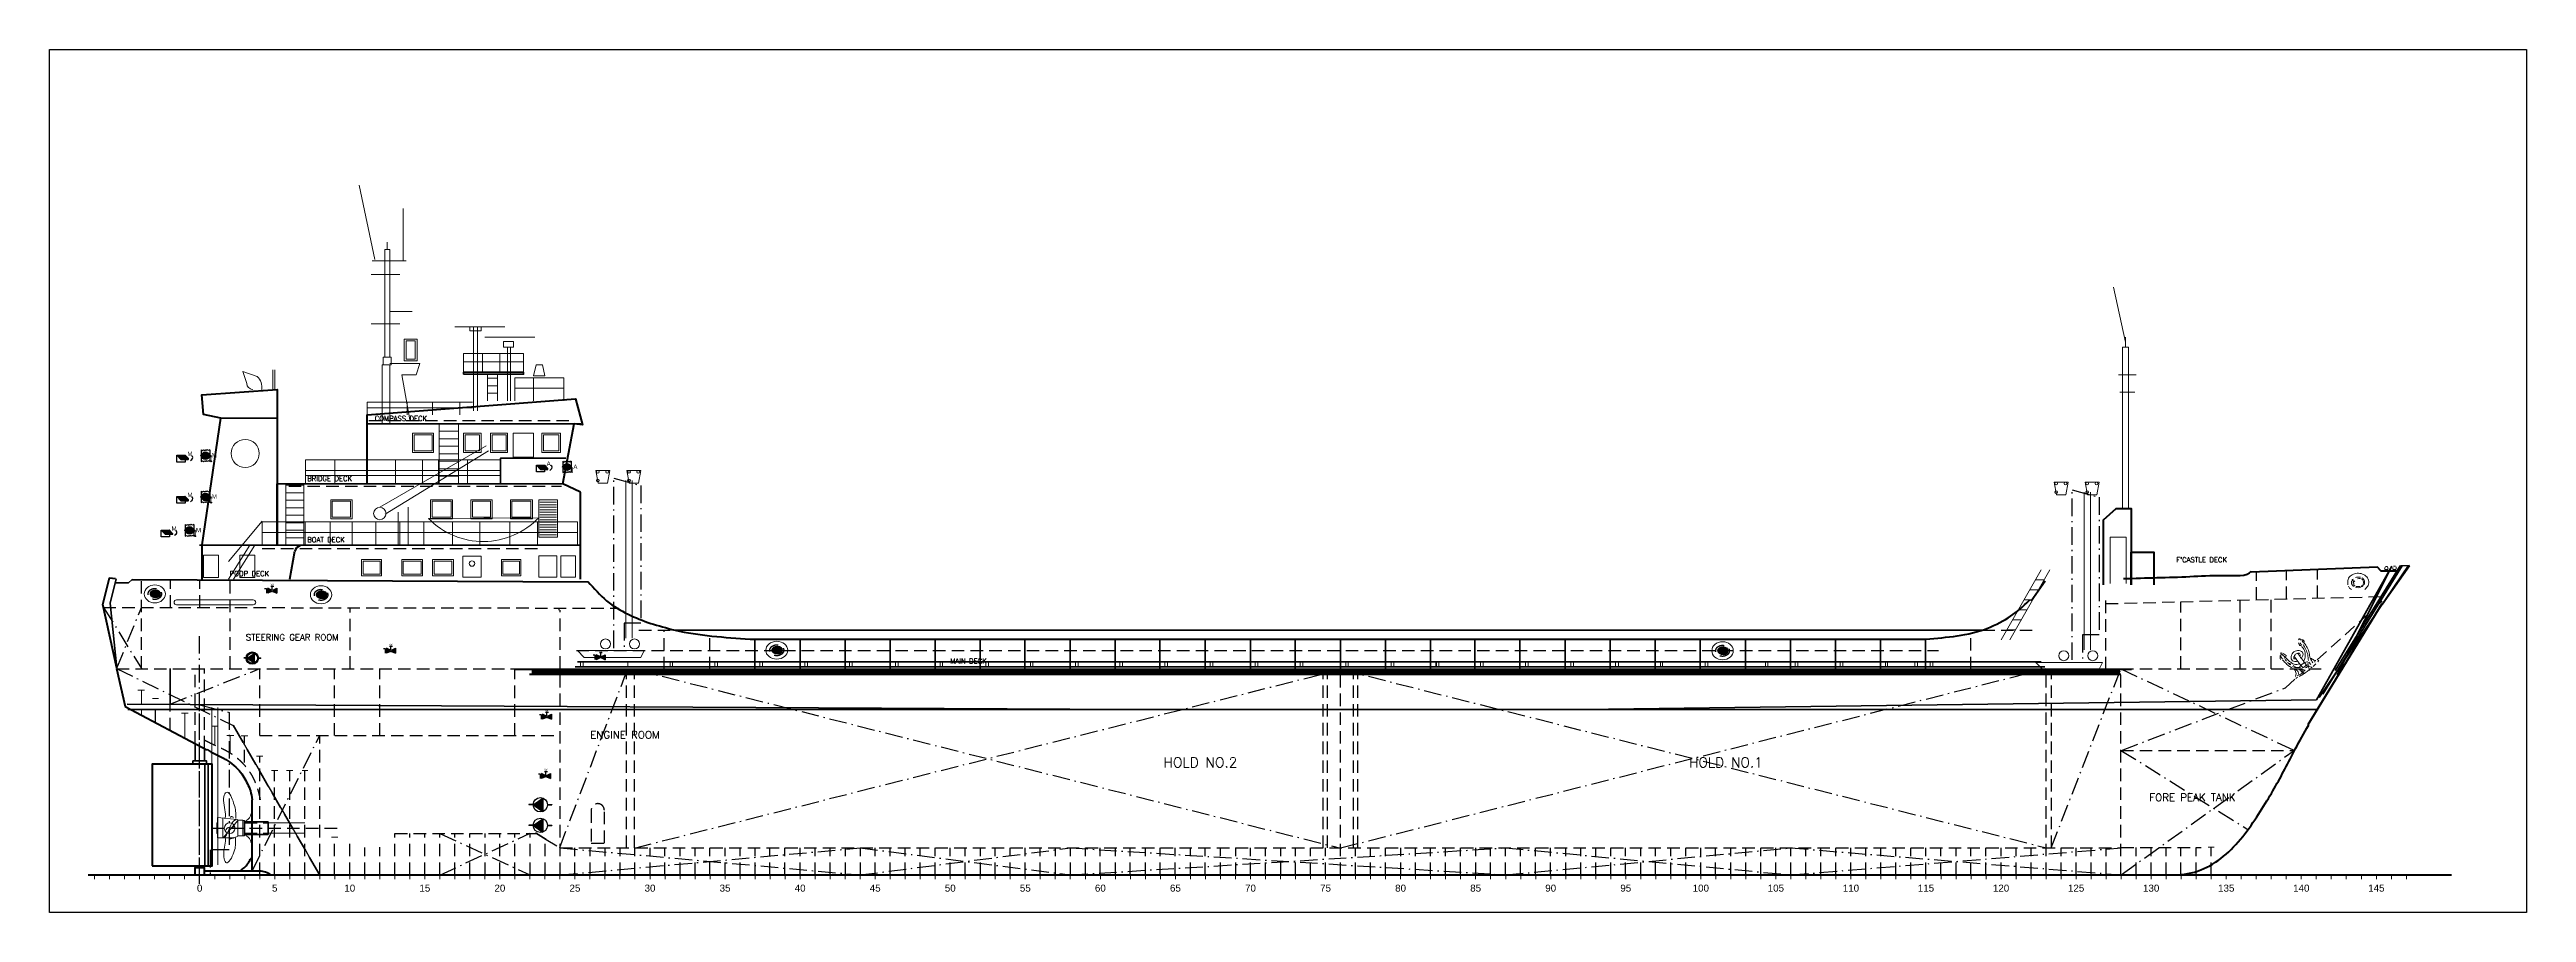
# Model space of a CAD drawing. Header units: millimetres. Extents: x -6000 to 93000, y -1500 to 33000.
import ezdxf
from ezdxf.enums import TextEntityAlignment as Align

# ---------------------------------------------------------------- set-up
doc = ezdxf.new("R2010")
doc.units = ezdxf.units.MM
doc.linetypes.add('DASHDOT_S', pattern=[1150, 700, -200, 50, -200])
doc.linetypes.add('DASHED_S', pattern=[750, 500, -250])
doc.layers.add('0-REFERENCE-IMAGE', color=8, linetype='Continuous', plot=False)
for name, color, linetype, lineweight in [('DASHDOT', 8, 'DASHDOT_S', 25), ('DASHED', 8, 'DASHED_S', 25), ('DETAIL', 9, 'Continuous', 13), ('DOOR', 4, 'Continuous', 18), ('FRAMES', 7, 'Continuous', 18), ('HULL', 7, 'Continuous', 50), ('RAILING', 9, 'Continuous', 13), ('STAIR', 6, 'Continuous', 18), ('STIFF', 8, 'Continuous', 13), ('STRUCT', 7, 'Continuous', 35), ('SYM-FF', 1, 'Continuous', 18), ('TEXT', 7, 'Continuous', 18), ('WINDOW', 5, 'Continuous', 18)]:
    doc.layers.add(name, color=color, linetype=linetype, lineweight=lineweight)
for name, color, linetype in [('dotted', 140, 'Continuous'), ('FIRE LINE', 1, 'Continuous'), ('HATCH', 1, 'Continuous'), ('INER2', 151, 'Continuous'), ('SYMBOL', 31, 'Continuous'), ('VENT', 210, 'Continuous')]:
    doc.layers.add(name, color=color, linetype=linetype)
doc.styles.add('ARIAL', font='arial.ttf')
doc.styles.add('ROMANS', font='romans.shx')
doc.styles.add('SHIP', font='arial.ttf')
picture_1 = doc.add_image_def('image1.png', size_in_pixel=(4950, 1725))

msp = doc.modelspace()

# ---------------------------------------------------------------- texts
at = {"layer": 'FRAMES', "style": 'SHIP'}
for s, p in [('0', (0, -750)), ('5', (3000, -750)), ('10', (6000, -750)), ('15', (9000, -750)), ('20', (12000, -750)), ('25', (15000, -750)), ('30', (18000, -750)), ('35', (21000, -750)), ('40', (24000, -750)), ('45', (27000, -750)), ('50', (30000, -750)), ('55', (33000, -750)), ('60', (36000, -750)), ('65', (39000, -750)), ('70', (42000, -750)), ('75', (45000, -750)), ('80', (48000, -750)), ('85', (51000, -750)), ('90', (54000, -750)), ('95', (57000, -750)), ('100', (60000, -750)), ('105', (63000, -750)), ('110', (66000, -750)), ('115', (69000, -750)), ('120', (72000, -750)), ('125', (75000, -750)), ('130', (78000, -750)), ('135', (81000, -750)), ('140', (84000, -750)), ('145', (87000, -750))]:
    msp.add_text(s, height=280, dxfattribs=at).set_placement(p, align=Align.BOTTOM_CENTER)
at = {"layer": 'TEXT', "style": 'ROMANS'}
for s, p in [('COMPASS DECK', (7000, 18150)), ('BRIDGE DECK', (4300, 15750)), ('BOAT DECK', (4300, 13300)), ('POOP DECK', (1200, 11950)), ("F'CASTLE DECK", (79000, 12500)), ('MAIN DECK', (30000, 8450))]:
    msp.add_text(s, height=200, dxfattribs=at).set_placement(p)
for s, height, p in [('STEERING GEAR ROOM', 250, (3700, 9500)), ('ENGINE ROOM', 300, (17000, 5600)), ('HOLD NO.2', 400, (40000, 4500)), ('HOLD NO.1', 400, (61000, 4500)), ('FORE PEAK TANK', 300, (79650, 3100))]:
    msp.add_text(s, height=height, dxfattribs=at).set_placement(p, align=Align.MIDDLE_CENTER)

# ---------------------------------------------------------------- blocks, each defined once
blk = doc.blocks.new('MOORING_CHOCK')
h = blk.add_hatch(color=256)
h.dxf.hatch_style = 1
h.paths.add_polyline_path([(235, 4), (234, 21), (231, 38), (225, 54), (218, 70), (208, 85), (197, 100), (183, 113), (168, 126), (152, 137), (134, 147), (114, 156), (94, 163), (73, 169), (51, 173), (29, 175), (7, 176), (-15, 175), (-37, 173), (-59, 169), (-80, 163), (-100, 156), (-120, 147), (-138, 137), (-154, 126), (-169, 113), (-183, 100), (-194, 85), (-204, 70), (-211, 54), (-217, 38), (-220, 21), (-221, 4), (-220, -13), (-217, -30), (-211, -46), (-204, -62), (-194, -77), (-183, -92), (-169, -105), (-154, -118), (-138, -129), (-120, -139), (-100, -148), (-80, -155), (-59, -161), (-37, -165), (-15, -167), (7, -168), (29, -167), (51, -165), (73, -161), (94, -155), (114, -148), (134, -139), (152, -129), (168, -118), (183, -105), (197, -92), (208, -77), (218, -62), (225, -46), (231, -30), (234, -13)])
h.paths.add_polyline_path([(234, 0), (233, 16), (230, 32), (226, 47), (219, 62), (211, 76), (201, 90), (189, 103), (176, 115), (162, 125), (146, 135), (130, 143), (112, 150), (94, 155), (75, 159), (56, 161), (37, 162), (18, 161), (-1, 159), (-20, 155), (-38, 150), (-56, 143), (-72, 135), (-88, 125), (-102, 115), (-115, 103), (-127, 90), (-137, 76), (-145, 62), (-152, 47), (-156, 32), (-159, 16), (-160, 0), (-159, -16), (-156, -32), (-152, -47), (-145, -62), (-137, -76), (-127, -90), (-115, -103), (-102, -115), (-88, -125), (-72, -135), (-56, -143), (-38, -150), (-20, -155), (-1, -159), (18, -161), (37, -162), (56, -161), (75, -159), (94, -155), (112, -150), (130, -143), (146, -135), (162, -125), (176, -115), (189, -103), (201, -90), (211, -76), (219, -62), (226, -47), (230, -32), (233, -16)], flags=0)
for centre, major_axis, ratio in [((0, 0), (440, 0), 0.834091), ((37, 0), (197, 0), 0.822335)]:
    blk.add_ellipse(centre, major_axis=major_axis, ratio=ratio)
at = {"layer": 'DASHED'}
blk.add_ellipse((0, -3), major_axis=(278, 0), ratio=0.809353, dxfattribs=at)
blk = doc.blocks.new('HATCH_COVER_STACK')
at = {"layer": 'DASHDOT'}
blk.add_lwpolyline([(1240.062, 0), (1240.062, 6800.34), (2320.116, 6500.325), (2320.116, 1000.05), (1660.083, 1000.05), (1660.083, 0)], dxfattribs=at)
at = {"layer": 'DETAIL'}
for p, q in [((1726.753, 6700.335), (1726.753, 400.02)), ((1973.432, 6700.335), (1973.432, 400.02))]:
    blk.add_line(p, q, dxfattribs=at)
for points in [[(520.026, 7100.355), (1086.721, 7100.355), (986.716, 6600.33), (620.031, 6600.33)], [(1760.088, 7100.355), (2326.783, 7100.355), (2226.778, 6600.33), (1860.093, 6600.33)], [(-213.344, -100.005), (2453.456, -100.005), (2320.116, -366.685), (53.336, -366.685)]]:
    blk.add_lwpolyline(points, close=True, dxfattribs=at)
for centre, radius in [((606.697, 7053.686), 55), ((973.382, 7053.686), 55), ((1846.759, 7053.686), 55), ((2213.444, 7053.686), 55), ((606.697, 6700.335), 55), ((1846.759, 6700.335), 55), ((906.712, 166.675), 200), ((2066.77, 166.675), 200)]:
    blk.add_circle(centre, radius, dxfattribs=at)
blk = doc.blocks.new('hyd')
at = {"layer": 'FIRE LINE'}
for color, points in [(1, [(1942.49, -4114.81), (1942.12, -4114.63), (1942.12, -4115.11), (1942.49, -4114.94, -0.219445), (1942.46, -4114.87, -0.219445)]), (80, [(1942.61, -4114.81, -0.219445), (1942.64, -4114.87, -0.219445), (1942.61, -4114.94), (1942.98, -4115.11), (1942.98, -4114.63)])]:
    blk.add_hatch(color=color, dxfattribs=at).paths.add_polyline_path(points)
at = {"layer": 'dotted', "color": 6}
for p, q in [((1941.82, -4114.65), (1941.99, -4114.65)), ((1941.99, -4114.65), (1941.99, -4115.1)), ((1942.11, -4114.87), (1941.99, -4114.87)), ((1942.12, -4114.63), (1942.12, -4115.11)), ((1942.49, -4114.81), (1942.12, -4114.63)), ((1942.49, -4114.94), (1942.12, -4115.11)), ((1942.42, -4114.43), (1942.69, -4114.43)), ((1942.55, -4114.78), (1942.55, -4114.43)), ((1942.61, -4114.81), (1942.98, -4114.63)), ((1942.61, -4114.94), (1942.98, -4115.11)), ((1942.98, -4114.63), (1942.98, -4115.11))]:
    blk.add_line(p, q, dxfattribs=at)
blk.add_circle((1942.55, -4114.87), 0.088, dxfattribs=at)
at = {"layer": 'dotted', "color": 6, "style": 'ARIAL'}
blk.add_text('W', height=0.212, dxfattribs=at).set_placement((1942.4, -4114.39))
blk = doc.blocks.new('FPR-WATER FIRE HYDRANT')
at = {"layer": 'VENT', "color": 2, "xscale": 0.45989954711139, "yscale": 0.45989954711139}
blk.add_blockref('hyd', (-893.31, 1892.37), dxfattribs=at)
blk = doc.blocks.new('EFP')
at = {"layer": 'HATCH'}
h = blk.add_hatch(color=10, dxfattribs=at)
h.paths.add_polyline_path([(-2248.24, -970.92), (-2248.24, -970.89), (-2248.03, -970.89, 0.006723), (-2248.03, -970.91, 0.006723), (-2248.03, -970.92)])
h.paths.add_polyline_path([(-2247.26, -970.45), (-2247.26, -971.37), (-2247.93, -970.91)])
h.paths.add_polyline_path([(-2246.85, -970.92, 0.006723), (-2246.84, -970.91, 0.006723), (-2246.85, -970.89), (-2246.63, -970.89), (-2246.63, -970.92)])
at = {"layer": 'VENT'}
h = blk.add_hatch(color=1, dxfattribs=at)
h.paths.add_polyline_path([(-2246.84, -970.91, 1), (-2248.03, -970.91, 1)])
h.paths.add_polyline_path([(-2247.93, -970.91, -1), (-2246.94, -970.91, -1)])
h.paths.add_polyline_path([(-2247.93, -970.91), (-2247.26, -970.45), (-2247.26, -971.37)])
at = {"layer": 'dotted', "color": 6}
for p, q in [((-2248.03, -970.89), (-2248.24, -970.89)), ((-2248.03, -970.92), (-2248.24, -970.92)), ((-2247.93, -970.91), (-2247.25, -970.45)), ((-2247.93, -970.91), (-2247.25, -971.37)), ((-2247.25, -970.45), (-2247.25, -971.37)), ((-2246.84, -970.89), (-2246.63, -970.89)), ((-2246.84, -970.92), (-2246.63, -970.92))]:
    blk.add_line(p, q, dxfattribs=at)
for radius in [0.592, 0.496]:
    blk.add_circle((-2247.44, -970.91), radius, dxfattribs=at)
blk = doc.blocks.new('FPR-EMERGENCY FIRE PUMP')
at = {"layer": 'dotted', "color": 6}
blk.add_line((0.37, 0.01), (0.37, -0.01), dxfattribs=at)
at = {"layer": 'dotted', "color": 51, "xscale": 0.45989954711139, "yscale": 0.45989954711139}
blk.add_blockref('EFP', (1033.6, 446.52), dxfattribs=at)
blk = doc.blocks.new('FP')
at = {"layer": 'HATCH'}
blk.add_hatch(color=256, dxfattribs=at).paths.add_polyline_path([(-2247.18, -968.69), (-2247.18, -969.97), (-2248.12, -969.33)])
h = blk.add_hatch(color=256, dxfattribs=at)
h.paths.add_polyline_path([(-2248.55, -969.31), (-2248.12, -969.31, 0.008016), (-2248.12, -969.33, 0.008016), (-2248.12, -969.35), (-2248.55, -969.35)])
h.paths.add_polyline_path([(-2246.75, -969.31), (-2246.32, -969.31), (-2246.32, -969.35), (-2246.75, -969.35, 0.008016), (-2246.75, -969.33, 0.008016)])
at = {"layer": 'dotted', "color": 6}
for p, q in [((-2248.12, -969.33), (-2247.18, -968.69)), ((-2247.18, -968.69), (-2247.18, -969.97)), ((-2248.12, -969.31), (-2248.55, -969.31)), ((-2248.55, -969.31), (-2248.55, -969.35)), ((-2248.12, -969.35), (-2248.55, -969.35)), ((-2248.12, -969.33), (-2247.18, -969.97)), ((-2246.75, -969.31), (-2246.32, -969.31)), ((-2246.75, -969.35), (-2246.32, -969.35))]:
    blk.add_line(p, q, dxfattribs=at)
blk.add_circle((-2247.43, -969.33), 0.687, dxfattribs=at)
at = {"layer": 'SYMBOL'}
blk.add_line((-2246.32, -969.31), (-2246.32, -969.35), dxfattribs=at)
blk = doc.blocks.new('FPR-MAIN FIRE PUMP')
at = {"layer": 'dotted', "color": 51, "xscale": 0.45989954711139, "yscale": 0.45989954711139}
blk.add_blockref('FP', (1033.59, 445.79), dxfattribs=at)
blk = doc.blocks.new('mm')
at = {"layer": 'HATCH'}
blk.add_hatch(color=3, dxfattribs=at).paths.add_polyline_path([(-2247.18, -952.9, 0.205997), (-2247.22, -952.88), (-2247.99, -952.88), (-2247.61, -953.28, 0.205997), (-2247.57, -953.29), (-2246.93, -953.29, 0.657476), (-2246.89, -953.2)])
at = {"layer": 'dotted', "color": 6}
for p, q in [((-2247.98, -952.88), (-2247.6, -953.28)), ((-2247.98, -952.88), (-2247.21, -952.88)), ((-2247.98, -953.53), (-2247.98, -952.88)), ((-2247.18, -953.53), (-2247.98, -953.53)), ((-2247.56, -953.29), (-2246.92, -953.29)), ((-2247.18, -953.29), (-2247.18, -953.53)), ((-2247.17, -952.9), (-2246.88, -953.2)), ((-2246.68, -953.38), (-2246.54, -953.27))]:
    blk.add_line(p, q, dxfattribs=at)
blk.add_lwpolyline([(-2246.68, -953.38), (-2246.54, -953.27)], dxfattribs=at)
for centre, radius, start, end in [((-2247.56, -953.24), 0.0558, 223.4403, 270), ((-2247.21, -952.94), 0.0558, 43.4403, 90), ((-2246.92, -953.24), 0.0558, 270, 43.4403), ((-2246.7, -953.1), 0.237, 311.7236, 57.1221)]:
    blk.add_arc(centre, radius, start, end, dxfattribs=at)
at = {"layer": 'dotted', "color": 6, "style": 'ARIAL'}
blk.add_text('M', height=0.424, dxfattribs=at).set_placement((-2246.98, -952.94))
blk = doc.blocks.new('VENT')
at = {"layer": 'INER2'}
h = blk.add_hatch(color=3, dxfattribs=at)
h.paths.add_polyline_path([(1723.92, -4113.07, 0.395683), (1723.6, -4113.37), (1723.92, -4113.37)])
h.paths.add_polyline_path([(1724.24, -4113.37, 0.395683), (1723.92, -4113.07), (1723.92, -4113.37)])
h.paths.add_polyline_path([(1723.92, -4113.41), (1723.92, -4113.71, 0.395683), (1724.24, -4113.41)])
h.paths.add_polyline_path([(1723.92, -4113.41), (1723.6, -4113.41, 0.395683), (1723.92, -4113.71)])
at = {"layer": 'SYMBOL'}
h = blk.add_hatch(color=256, dxfattribs=at)
h.paths.add_polyline_path([(1723.92, -4113.37), (1723.6, -4113.37, 0.015921), (1723.6, -4113.39), (1723.92, -4113.39)])
h.paths.add_polyline_path([(1723.56, -4113.37), (1723.51, -4113.37), (1723.51, -4113.39), (1723.56, -4113.39, -0.014121)])
h.paths.add_polyline_path([(1723.51, -4113.37), (1723.45, -4113.37), (1723.45, -4113.39), (1723.51, -4113.39)])
h.paths.add_polyline_path([(1724.24, -4113.37), (1723.92, -4113.37), (1723.92, -4113.39), (1724.24, -4113.39, 0.015921)])
h.paths.add_polyline_path([(1724.33, -4113.37), (1724.28, -4113.37, -0.014121), (1724.28, -4113.39), (1724.33, -4113.39)])
h.paths.add_polyline_path([(1724.38, -4113.37), (1724.33, -4113.37), (1724.33, -4113.39), (1724.38, -4113.39)])
h = blk.add_hatch(color=256, dxfattribs=at)
h.paths.add_polyline_path([(1723.51, -4113.39), (1723.45, -4113.39), (1723.45, -4113.41), (1723.51, -4113.41)])
h.paths.add_polyline_path([(1723.56, -4113.39), (1723.51, -4113.39), (1723.51, -4113.41), (1723.56, -4113.41, -0.014121)])
h = blk.add_hatch(color=256, dxfattribs=at)
h.paths.add_polyline_path([(1723.92, -4113.03), (1723.92, -4113.07, -0.414214), (1724.24, -4113.39), (1724.28, -4113.39, 0.414214)])
h.paths.add_polyline_path([(1723.92, -4113.07), (1723.92, -4113.03, 0.414214), (1723.56, -4113.39), (1723.6, -4113.39, -0.414214)])
h.paths.add_polyline_path([(1723.6, -4113.39), (1723.56, -4113.39, 0.414214), (1723.92, -4113.75), (1723.92, -4113.71, -0.414214)])
h.paths.add_polyline_path([(1724.28, -4113.39), (1724.24, -4113.39, -0.414214), (1723.92, -4113.71), (1723.92, -4113.75, 0.414214)])
blk.add_hatch(color=256, dxfattribs=at).paths.add_polyline_path([(1723.92, -4113.39), (1723.6, -4113.39, 0.015921), (1723.6, -4113.41), (1723.92, -4113.41)])
h = blk.add_hatch(color=256, dxfattribs=at)
h.paths.add_polyline_path([(1724.24, -4113.39), (1723.92, -4113.39), (1723.92, -4113.41), (1724.24, -4113.41, 0.015921)])
h.paths.add_polyline_path([(1724.33, -4113.39), (1724.28, -4113.39, -0.014121), (1724.28, -4113.41), (1724.33, -4113.41)])
h.paths.add_polyline_path([(1724.38, -4113.39), (1724.33, -4113.39), (1724.33, -4113.41), (1724.38, -4113.41)])
h = blk.add_hatch(color=256, dxfattribs=at)
h.paths.add_polyline_path([(1724.44, -4113.39), (1724.38, -4113.39), (1724.38, -4113.41, -0.414214), (1724.45, -4113.48), (1724.49, -4113.48, 0.24158)])
h.paths.add_polyline_path([(1724.38, -4113.37), (1724.38, -4113.39), (1724.44, -4113.39, 0.156931)])
h = blk.add_hatch(color=256, dxfattribs=at)
h.paths.add_polyline_path([(1724.43, -4113.93, 1), (1724.51, -4113.93, 1)])
h.paths.add_polyline_path([(1724.5, -4113.93, -1), (1724.44, -4113.93, -1)])
at = {"layer": 'dotted', "color": 6}
for p, q in [((1723.45, -4113.37), (1723.45, -4113.41)), ((1724.38, -4113.37), (1723.45, -4113.37)), ((1724.38, -4113.41), (1723.45, -4113.41)), ((1723.51, -4112.83), (1723.51, -4113.94)), ((1723.51, -4112.83), (1723.63, -4112.9)), ((1723.51, -4113.94), (1723.63, -4113.87)), ((1723.63, -4112.9), (1723.75, -4112.83)), ((1723.63, -4113.87), (1723.75, -4113.94)), ((1723.75, -4112.83), (1723.85, -4112.9)), ((1723.75, -4113.94), (1723.85, -4113.87)), ((1723.85, -4112.9), (1723.92, -4112.83)), ((1723.85, -4113.87), (1723.92, -4113.94)), ((1723.99, -4112.9), (1723.92, -4112.83)), ((1723.99, -4113.87), (1723.92, -4113.94)), ((1724.09, -4112.83), (1723.99, -4112.9)), ((1724.09, -4113.94), (1723.99, -4113.87)), ((1724.21, -4112.9), (1724.09, -4112.83)), ((1724.21, -4113.87), (1724.09, -4113.94)), ((1724.33, -4112.83), (1724.21, -4112.9)), ((1724.33, -4113.94), (1724.21, -4113.87)), ((1724.33, -4112.83), (1724.33, -4113.94)), ((1724.38, -4113.41), (1724.38, -4113.37)), ((1724.45, -4113.48), (1724.49, -4113.48))]:
    blk.add_line(p, q, dxfattribs=at)
for centre, radius in [((1723.92, -4113.39), 0.362), ((1723.92, -4113.39), 0.321), ((1724.47, -4113.93), 0.0438), ((1724.47, -4113.93), 0.0263)]:
    blk.add_circle(centre, radius, dxfattribs=at)
for radius in [0.109, 0.068]:
    blk.add_arc((1724.38, -4113.48), radius, 0, 90, dxfattribs=at)
at = {"layer": 'SYMBOL', "const_width": 0.0408}
blk.add_lwpolyline([(1724.47, -4113.48), (1724.47, -4113.89)], dxfattribs=at)
at = {"layer": 'dotted', "color": 6, "style": 'ARIAL'}
blk.add_text('M', height=0.424, dxfattribs=at).set_placement((1724.53, -4113.57))
blk = doc.blocks.new('FPR-MACHINERY SPACES VENTILATION FIRE DUMPING_FLAP')
at = {"layer": 'dotted', "color": 6, "xscale": 0.45989954711139, "yscale": 0.45989954711139}
blk.add_blockref('mm', (1033.08, 438.26), dxfattribs=at)
at = {"layer": 'VENT', "xscale": 0.45989954711139, "yscale": 0.45989954711139}
blk.add_blockref('VENT', (-792.34, 1891.76), dxfattribs=at)
blk = doc.blocks.new('AV')
at = {"layer": 'HATCH'}
blk.add_hatch(color=5, dxfattribs=at).paths.add_polyline_path([(6018.55, -5952.49, 0.205997), (6018.52, -5952.48), (6017.99, -5952.48), (6018.25, -5952.76, 0.205997), (6018.28, -5952.77), (6018.72, -5952.77, 0.657476), (6018.75, -5952.7)])
at = {"layer": 'dotted', "color": 6}
for p, q in [((6018, -5952.48), (6018.26, -5952.75)), ((6018, -5952.48), (6018.53, -5952.48)), ((6018, -5952.93), (6018, -5952.48)), ((6018.55, -5952.93), (6018, -5952.93)), ((6018.28, -5952.77), (6018.73, -5952.77)), ((6018.55, -5952.77), (6018.55, -5952.93)), ((6018.56, -5952.49), (6018.76, -5952.7)), ((6018.9, -5952.83), (6018.99, -5952.75))]:
    blk.add_line(p, q, dxfattribs=at)
blk.add_lwpolyline([(6018.9, -5952.83), (6018.99, -5952.75)], dxfattribs=at)
for centre, radius, start, end in [((6018.28, -5952.73), 0.0387, 223.4403, 270), ((6018.53, -5952.52), 0.0387, 43.4403, 90), ((6018.73, -5952.73), 0.0387, 270, 43.4403), ((6018.88, -5952.63), 0.164, 311.7236, 57.1221)]:
    blk.add_arc(centre, radius, start, end, dxfattribs=at)
at = {"layer": 'dotted', "color": 6, "style": 'ARIAL'}
blk.add_text('A', height=0.294, dxfattribs=at).set_placement((6018.68, -5952.53))
blk = doc.blocks.new('FPR-ACC.SPACES VENTILATION FIRE DUMPING_FLAP')
at = {"layer": 'INER2'}
h = blk.add_hatch(color=5, dxfattribs=at)
h.paths.add_polyline_path([(0.54, 0.15, 0.395683), (0.39, 0.01), (0.54, 0.01)])
h.paths.add_polyline_path([(0.68, 0.01, 0.395683), (0.54, 0.15), (0.54, 0.01)])
h.paths.add_polyline_path([(0.54, -0.01), (0.54, -0.15, 0.395683), (0.68, -0.01)])
h.paths.add_polyline_path([(0.54, -0.01), (0.39, -0.01, 0.395683), (0.54, -0.15)])
at = {"layer": 'SYMBOL'}
h = blk.add_hatch(color=256, dxfattribs=at)
h.paths.add_polyline_path([(0.54, 0.01), (0.39, 0.01, 0.015921), (0.39, 0), (0.54, 0)])
h.paths.add_polyline_path([(0.37, 0.01), (0.35, 0.01), (0.35, 0), (0.37, 0, -0.014121)])
h.paths.add_polyline_path([(0.35, 0.01), (0.32, 0.01), (0.32, 0), (0.35, 0)])
h.paths.add_polyline_path([(0.68, 0.01), (0.54, 0.01), (0.54, 0), (0.68, 0, 0.015921)])
h.paths.add_polyline_path([(0.72, 0.01), (0.7, 0.01, -0.014121), (0.7, 0), (0.72, 0)])
h.paths.add_polyline_path([(0.75, 0.01), (0.72, 0.01), (0.72, 0), (0.75, 0)])
h = blk.add_hatch(color=256, dxfattribs=at)
h.paths.add_polyline_path([(0.54, 0.17), (0.54, 0.15, -0.414214), (0.68, 0), (0.7, 0, 0.414214)])
h.paths.add_polyline_path([(0.54, 0.15), (0.54, 0.17, 0.414214), (0.37, 0), (0.39, 0, -0.414214)])
h.paths.add_polyline_path([(0.39, 0), (0.37, 0, 0.414214), (0.54, -0.17), (0.54, -0.15, -0.414214)])
h.paths.add_polyline_path([(0.7, 0), (0.68, 0, -0.414214), (0.54, -0.15), (0.54, -0.17, 0.414214)])
h = blk.add_hatch(color=256, dxfattribs=at)
h.paths.add_polyline_path([(0.78, 0), (0.75, 0), (0.75, -0.01, -0.414214), (0.78, -0.04), (0.8, -0.04, 0.24158)])
h.paths.add_polyline_path([(0.75, 0.01), (0.75, 0), (0.78, 0, 0.156931)])
h = blk.add_hatch(color=256, dxfattribs=at)
h.paths.add_polyline_path([(0.35, 0), (0.32, 0), (0.32, -0.01), (0.35, -0.01)])
h.paths.add_polyline_path([(0.37, 0), (0.35, 0), (0.35, -0.01), (0.37, -0.01, -0.014121)])
blk.add_hatch(color=256, dxfattribs=at).paths.add_polyline_path([(0.54, 0), (0.39, 0, 0.015921), (0.39, -0.01), (0.54, -0.01)])
h = blk.add_hatch(color=256, dxfattribs=at)
h.paths.add_polyline_path([(0.68, 0), (0.54, 0), (0.54, -0.01), (0.68, -0.01, 0.015921)])
h.paths.add_polyline_path([(0.72, 0), (0.7, 0, -0.014121), (0.7, -0.01), (0.72, -0.01)])
h.paths.add_polyline_path([(0.75, 0), (0.72, 0), (0.72, -0.01), (0.75, -0.01)])
h = blk.add_hatch(color=256, dxfattribs=at)
h.paths.add_polyline_path([(0.77, -0.25, 1), (0.81, -0.25, 1)])
h.paths.add_polyline_path([(0.8, -0.25, -1), (0.78, -0.25, -1)])
at = {"layer": 'dotted', "color": 6}
for p, q in [((0.32, 0.01), (0.32, -0.01)), ((0.75, 0.01), (0.32, 0.01)), ((0.35, 0.25), (0.35, -0.25)), ((0.35, 0.25), (0.41, 0.22)), ((0.41, 0.22), (0.46, 0.25)), ((0.46, 0.25), (0.51, 0.22)), ((0.51, 0.22), (0.54, 0.25)), ((0.57, 0.22), (0.54, 0.25)), ((0.62, 0.25), (0.57, 0.22)), ((0.67, 0.22), (0.62, 0.25)), ((0.73, 0.25), (0.67, 0.22)), ((0.73, 0.25), (0.73, -0.25)), ((0.35, -0.25), (0.41, -0.22)), ((0.41, -0.22), (0.46, -0.25)), ((0.46, -0.25), (0.51, -0.22)), ((0.51, -0.22), (0.54, -0.25)), ((0.57, -0.22), (0.54, -0.25)), ((0.62, -0.25), (0.57, -0.22)), ((0.67, -0.22), (0.62, -0.25)), ((0.73, -0.25), (0.67, -0.22))]:
    blk.add_line(p, q, dxfattribs=at)
blk.add_circle((0.54, 0), 0.148, dxfattribs=at)
at = {"layer": 'SYMBOL'}
blk.add_line((0.78, -0.05), (0.8, -0.05), dxfattribs=at)
at = {"layer": 'SYMBOL', "const_width": 0.0188}
blk.add_lwpolyline([(0.79, -0.04), (0.79, -0.23)], dxfattribs=at)
at = {"layer": 'INER2', "color": 6, "xscale": 0.66362073343725, "yscale": 0.66362073343725}
blk.add_blockref('AV', (-3994.48, 3950.27), dxfattribs=at)
at = {"layer": 'dotted', "color": 6, "style": 'ARIAL'}
blk.add_text('A', height=0.195, dxfattribs=at).set_placement((0.82, -0.09))

# ---------------------------------------------------------------- linework, layer by layer
at = {"layer": 'DASHDOT'}
for p, q in [((-3844, 10696), (-2324, 8250)), ((-3312, 8262), (-2324, 10694)), ((0, -350), (0, 9640)), ((-3317, 8253), (1340, 5978)), ((-1182, 6831), (2401, 8249)), ((14390, 1091), (17101, 8222)), ((17374, 8225), (45600, 1071)), ((17374, 1076), (45601, 8217)), ((45600, 1080), (73798, 8250)), ((45600, 8224), (73803, 1085)), ((74006, 1080), (76786, 8241)), ((76794, 8238), (83719, 4980)), ((76812, 4980), (83364, 7487)), ((2093, 155), (4798, 5579)), ((76794, 4981), (81863, 1814)), ((76800, 4), (83719, 4980)), ((9602, -5), (13208, 1665)), ((9602, 1657), (13200, 0)), ((14400, 0), (26400, 1082)), ((14407, 1081), (26400, 0)), ((26400, 0), (34801, 1082)), ((26400, 1082), (34800, 0)), ((34800, 0), (52196, 1082)), ((34801, 1082), (52200, 0)), ((52196, 1082), (63600, 0)), ((52200, 0), (63597, 1082)), ((63597, 1082), (76800, 0)), ((63600, 0), (76805, 1082))]:
    msp.add_line(p, q, dxfattribs=at)
msp.add_lwpolyline([(0, 0), (0, 6800), (1173, 6500), (1173, 1000), (420, 1000), (420, 0)], dxfattribs=at)
at = {"layer": 'DASHED'}
for p, q in [((6760, 18170), (14900, 18170)), ((3560, 15550), (14460, 15550)), ((2500, 13050), (13500, 13050)), ((82211, 11003), (82211, 12122)), ((83415, 11034), (83415, 12170)), ((84646, 11066), (84646, 12219)), ((-2323, 8250), (-2323, 11807)), ((-1169, 10692), (-1169, 11802)), ((5, 10691), (5, 11797)), ((1216, 8250), (1216, 11791)), ((76186, 10846), (87278, 11134)), ((76186, 8222), (76186, 11000)), ((79183, 8243), (79183, 10924)), ((81552, 8243), (81552, 10985)), ((82801, 8243), (82801, 11018)), ((84636, 8602), (87467, 11153)), ((-3846, 10696), (16750, 10668)), ((6011, 8242), (6011, 10682)), ((14370, 10585), (14370, 10671)), ((14408, 0), (14408, 10585)), ((15060, 8973), (69500, 8973)), ((17560, 9793), (19000, 9793)), ((18571, 8222), (18571, 9793)), ((20388, 8222), (20388, 9575)), ((70791, 8222), (70791, 9675)), ((71250, 9793), (73480, 9793)), ((-3320, 8242), (12601, 8242)), ((-179, 5254), (-179, 8250)), ((192, 5058), (192, 8250)), ((2401, 5573), (2401, 8250)), ((5395, 5573), (5395, 8242)), ((7197, 5573), (7197, 8242)), ((12601, 5573), (12601, 8242)), ((17062, 1080), (17062, 8222)), ((17374, 1080), (17374, 8225)), ((44909, 1080), (44909, 8222)), ((45083, 1080), (45083, 8222)), ((45601, 0), (45601, 8224)), ((46121, 1080), (46121, 8222)), ((46296, 1080), (46296, 8222)), ((73798, 0), (73798, 8222)), ((74012, 1080), (74012, 8222)), ((76794, 8243), (84800, 8243)), ((76794, 0), (76794, 8222)), ((-1770, 6096), (-1770, 6611)), ((-1182, 5784), (-1182, 6831)), ((1737, 5291), (1900, 5010)), ((1798, 4500), (1798, 5566)), ((2401, 5573), (14408, 5573)), ((4798, 0), (4798, 5579)), ((76795, 4980), (83719, 4980)), ((2243, 4417), (2373, 4192)), ((2405, 0), (2405, 4754)), ((2998, 0), (2998, 4178)), ((3598, 0), (3598, 4177)), ((4198, 0), (4198, 4174)), ((2741, 3556), (2898, 3283)), ((1793, 2088), (2736, 2088)), ((3234, 2703), (3394, 2426)), ((496, 1870), (5700, 1870)), ((1793, 1664), (2736, 1664)), ((3736, 1833), (3899, 1551)), ((5394, 0), (5394, 1505)), ((5997, 0), (5997, 1435)), ((6598, 0), (6598, 1100)), ((7203, 0), (7203, 1110)), ((7801, 1652), (13466, 1652)), ((7801, 0), (7801, 1652)), ((8404, 0), (8404, 1652)), ((8997, 0), (8997, 1652)), ((9602, 0), (9602, 1652)), ((10203, 0), (10203, 1652)), ((10798, 0), (10798, 1652)), ((11405, 0), (11405, 1652)), ((11998, 0), (11998, 1652)), ((12592, 0), (12592, 1652)), ((13208, 0), (13208, 1652)), ((13809, 0), (13809, 1444)), ((13849, 1420), (14394, 1089)), ((14408, 1080), (76805, 1080)), ((15001, 0), (15001, 1080)), ((15609, 0), (15609, 1080)), ((16204, 0), (16204, 1080)), ((16811, 0), (16811, 1080)), ((17393, 0), (17393, 1080)), ((18000, 0), (18000, 1080)), ((18594, 0), (18594, 1080)), ((19201, 0), (19201, 1080)), ((19800, 0), (19800, 1080)), ((20396, 0), (20396, 1080)), ((21005, 0), (21005, 1080)), ((21606, 0), (21606, 1080)), ((22200, 0), (22200, 1080)), ((22796, 0), (22796, 1080)), ((23395, 0), (23395, 1080)), ((24001, 0), (24001, 1080)), ((24596, 0), (24596, 1080)), ((25206, 0), (25206, 1080)), ((25808, 0), (25808, 1080)), ((26408, 0), (26408, 1083)), ((27000, 0), (27000, 1080)), ((27601, 0), (27601, 1080)), ((28194, 0), (28194, 1080)), ((28793, 0), (28793, 1080)), ((29394, 0), (29394, 1080)), ((30001, 0), (30001, 1080)), ((30598, 0), (30598, 1080)), ((31203, 0), (31203, 1080)), ((31798, 0), (31798, 1080)), ((32400, 0), (32400, 1080)), ((32997, 0), (32997, 1080)), ((33599, 0), (33599, 1080)), ((34204, 0), (34204, 1080)), ((34801, 0), (34801, 1082)), ((35400, 0), (35400, 1080)), ((35994, 0), (35994, 1080)), ((36600, 0), (36600, 1080)), ((37191, 0), (37191, 1080)), ((37800, 0), (37800, 1080)), ((38395, 0), (38395, 1080)), ((38992, 0), (38992, 1080)), ((39600, 0), (39600, 1080)), ((40194, 0), (40194, 1080)), ((40800, 0), (40800, 1080)), ((41409, 0), (41409, 1080)), ((42006, 0), (42006, 1080)), ((42596, 0), (42596, 1080)), ((43207, 0), (43207, 1080)), ((43794, 0), (43794, 1080)), ((44395, 0), (44395, 1080)), ((44993, 0), (44993, 1080)), ((46201, 0), (46201, 1080)), ((46802, 0), (46802, 1080)), ((47397, 0), (47397, 1080)), ((48004, 0), (48004, 1080)), ((48596, 0), (48596, 1080)), ((49191, 0), (49191, 1080)), ((49801, 0), (49801, 1080)), ((50396, 0), (50396, 1080)), ((51012, 0), (51012, 1080)), ((51598, 0), (51598, 1080)), ((52196, 0), (52196, 1082)), ((52793, 0), (52793, 1080)), ((53394, 0), (53394, 1080)), ((53994, 0), (53994, 1080)), ((54599, 0), (54599, 1080)), ((55200, 0), (55200, 1080)), ((55800, 0), (55800, 1080)), ((56398, 0), (56398, 1080)), ((56995, 0), (56995, 1080)), ((57598, 0), (57598, 1080)), ((58195, 0), (58195, 1080)), ((58796, 0), (58796, 1080)), ((59405, 0), (59405, 1080)), ((60006, 0), (60006, 1080)), ((60593, 0), (60593, 1080)), ((61196, 0), (61196, 1080)), ((61800, 0), (61800, 1080)), ((62400, 0), (62400, 1080)), ((63000, 0), (63000, 1080)), ((63597, 0), (63597, 1082)), ((64195, 0), (64195, 1080)), ((64796, 0), (64796, 1080)), ((65395, 0), (65395, 1080)), ((65997, 0), (65997, 1080)), ((66599, 0), (66599, 1080)), ((67195, 0), (67195, 1080)), ((67794, 0), (67794, 1080)), ((68399, 0), (68399, 1080)), ((69000, 0), (69000, 1080)), ((69598, 0), (69598, 1080)), ((70201, 0), (70201, 1080)), ((70797, 0), (70797, 1080)), ((71396, 0), (71396, 1080)), ((72001, 0), (72001, 1080)), ((72598, 0), (72598, 1080)), ((73199, 0), (73199, 1080)), ((74405, 0), (74405, 1080)), ((75000, 0), (75000, 1080)), ((75597, 0), (75597, 1080)), ((76197, 0), (76197, 1080)), ((76805, 1099), (80000, 1099)), ((77398, 0), (77398, 1099)), ((78006, 0), (78006, 1099)), ((78593, 0), (78593, 1099)), ((79192, 0), (79192, 1099)), ((79794, 0), (79794, 1099)), ((80401, 0), (80401, 1110)), ((4242, 958), (4395, 694))]:
    msp.add_line(p, q, dxfattribs=at)
msp.add_lwpolyline([(15650, 1275), (16175, 1275), (16175, 2588, 1), (15650, 2588)], format="xyb", close=True, dxfattribs=at)
msp.add_open_spline([(190, 5400), (521, 5205), (1238, 4976), (2128, 4093), (2348, 3377), (2420, 3000)], degree=3, dxfattribs=at)
at = {"layer": 'DETAIL'}
for p, q in [((7000, 24600), (6380, 27580)), ((8130, 24550), (8130, 26650)), ((7500, 25000), (7500, 25300)), ((6850, 24000), (8000, 24000)), ((6900, 24550), (8250, 24550)), ((76980, 21300), (76500, 23500)), ((6850, 22030), (8000, 22030)), ((7600, 22520), (8500, 22520)), ((10200, 21920), (12200, 21920)), ((10950, 18560), (10950, 21900)), ((11100, 18560), (11100, 21900)), ((11400, 21500), (13400, 21500)), ((12300, 18960), (12300, 21100)), ((12420, 18960), (12420, 21100)), ((76980, 21100), (76980, 21500)), ((2920, 19410), (2920, 20200)), ((3000, 19410), (3000, 20200)), ((8080, 20000), (8400, 18190)), ((76700, 20000), (77400, 20000)), ((76750, 19300), (77350, 19300)), ((7200, 14700), (11450, 17150)), ((7420, 14420), (11550, 16950)), ((13600, 14900), (14260, 14900)), ((7930, 13180), (7930, 14500)), ((8330, 13180), (8330, 14700)), ((9150, 14250), (13550, 14280)), ((9300, 14100), (13400, 14130)), ((13600, 14800), (14260, 14800)), ((13600, 14700), (14260, 14700)), ((13600, 14600), (14260, 14600)), ((13600, 14500), (14260, 14500)), ((13600, 14400), (14260, 14400)), ((13600, 14300), (14260, 14300)), ((13600, 14200), (14260, 14200)), ((13600, 14100), (14260, 14100)), ((13600, 14000), (14260, 14000)), ((13600, 13900), (14260, 13900)), ((13600, 13800), (14260, 13800)), ((13600, 13700), (14260, 13700)), ((13600, 13600), (14260, 13600)), ((87330, 12230), (87350, 12300)), ((87340, 12210), (87460, 12210)), ((87370, 12330), (87440, 12330)), ((87450, 12320), (87470, 12220)), ((87660, 12220), (87660, 12290)), ((87660, 12210), (87780, 12210)), ((87690, 12340), (87760, 12340)), ((87790, 12220), (87790, 12320)), ((-920, 11000), (2140, 11000)), ((86100, 11610), (86100, 11670)), ((86190, 11530), (86340, 11530)), ((-920, 10800), (2140, 10800)), ((83940, 9280), (84010, 9200)), ((84030, 9360), (84090, 9280)), ((15220, 8360), (15220, 8500)), ((15325, 8360), (15325, 8500)), ((17110, 8360), (17110, 8500)), ((18800, 8360), (18800, 8500)), ((18905, 8360), (18905, 8500)), ((20595, 8360), (20595, 8500)), ((20695, 8360), (20695, 8500)), ((22385, 8360), (22385, 8500)), ((22495, 8360), (22495, 8500)), ((24185, 8360), (24185, 8500)), ((24290, 8360), (24290, 8500)), ((25980, 8360), (25980, 8500)), ((26080, 8360), (26080, 8500)), ((27810, 8360), (27810, 8500)), ((27920, 8360), (27920, 8500)), ((29600, 8360), (29600, 8500)), ((29695, 8360), (29695, 8500)), ((31425, 8360), (31425, 8500)), ((31525, 8360), (31525, 8500)), ((33205, 8360), (33205, 8500)), ((33305, 8360), (33305, 8500)), ((35005, 8360), (35005, 8500)), ((35115, 8360), (35115, 8500)), ((36780, 8360), (36780, 8500)), ((36885, 8360), (36885, 8500)), ((38575, 8360), (38575, 8500)), ((38680, 8360), (38680, 8500)), ((40385, 8360), (40385, 8500)), ((40490, 8360), (40490, 8500)), ((42190, 8360), (42190, 8500)), ((42290, 8360), (42290, 8500)), ((43980, 8360), (43980, 8500)), ((44095, 8360), (44095, 8500)), ((45815, 8360), (45815, 8500)), ((45910, 8360), (45910, 8500)), ((47625, 8360), (47625, 8500)), ((47725, 8360), (47725, 8500)), ((49410, 8360), (49410, 8500)), ((49430, 8360), (49430, 8500)), ((49530, 8360), (49530, 8500)), ((51195, 8360), (51195, 8500)), ((51295, 8360), (51295, 8500)), ((52995, 8360), (52995, 8500)), ((53105, 8360), (53105, 8500)), ((54800, 8360), (54800, 8500)), ((54905, 8360), (54905, 8500)), ((56590, 8360), (56590, 8500)), ((56705, 8360), (56705, 8500)), ((58385, 8360), (58385, 8500)), ((58475, 8360), (58475, 8500)), ((60180, 8360), (60180, 8500)), ((60285, 8360), (60285, 8500)), ((62585, 8360), (62585, 8500)), ((62685, 8360), (62685, 8500)), ((63770, 8360), (63770, 8500)), ((63875, 8360), (63875, 8500)), ((65575, 8360), (65575, 8500)), ((65670, 8360), (65670, 8500)), ((67375, 8360), (67375, 8500)), ((67465, 8360), (67465, 8500)), ((68555, 8360), (68555, 8500)), ((68665, 8360), (68665, 8500)), ((69170, 8360), (69170, 8500)), ((69270, 8360), (69270, 8500)), ((83180, 8730), (83180, 8820)), ((83180, 8720), (83250, 8640)), ((83320, 8650), (83340, 8710)), ((83350, 8610), (83410, 8550)), ((83670, 8370), (83770, 8320)), ((83720, 8740), (83800, 8640)), ((84000, 8200), (84100, 8200)), ((84090, 8550), (84240, 8350)), ((84090, 8130), (84160, 8200)), ((84260, 8500), (84280, 8420)), ((84270, 8290), (84330, 8350)), ((84300, 8510), (84380, 8410)), ((84470, 8330), (84580, 8440)), ((84540, 8510), (84540, 8570)), ((83780, 7850), (83850, 7910)), ((487, 6700), (487, 400)), ((733, 6700), (733, 400)), ((923, 1471), (923, 2278)), ((939, 1489), (1532, 2179)), ((1532, 1560), (1532, 2179)), ((1779, 1560), (1779, 2188)), ((2736, 2078), (4198, 2078)), ((2736, 1672), (4198, 1672))]:
    msp.add_line(p, q, dxfattribs=at)
for points in [[(7400, 20700), (7400, 25000), (7600, 25000), (7600, 20700)], [(76860, 14650), (76860, 21100), (77100, 21100), (77100, 14650)], [(7300, 18040), (7300, 20400), (7600, 20400), (7600, 18040)], [(7600, 20450), (8800, 20450), (8650, 20000), (8080, 20000)], [(86370, 11900), (86210, 11900), (86170, 11890)], [(85890, 11550), (85930, 11470), (86010, 11410)], [(86090, 11530), (86010, 11640), (86010, 11740)], [(86070, 11830), (86040, 11810), (86040, 11760)], [(86070, 11660), (86070, 11750), (86070, 11800)], [(86090, 11680), (86100, 11720), (86140, 11760)], [(86100, 11600), (86110, 11570), (86160, 11540)], [(83890, 9400), (83910, 9440), (83940, 9440), (83970, 9400), (84070, 9400)], [(84000, 9180), (83940, 9180), (83910, 9210), (83890, 9280)], [(84120, 9290), (84120, 9350), (84080, 9390)], [(83150, 8780), (83150, 8660), (83170, 8620)], [(83230, 8870), (83190, 8880), (83170, 8860)], [(83370, 8730), (83390, 8750), (83390, 8780), (83270, 8860)], [(83570, 8420), (83550, 8450), (83500, 8450), (83450, 8500)], [(83570, 8410), (83550, 8400), (83520, 8430)], [(83650, 8340), (83740, 8290), (83970, 8290)], [(83700, 8740), (83700, 8660), (83710, 8640), (83790, 8640)], [(83770, 7940), (83800, 8060), (83750, 8180)], [(83800, 8630), (84000, 8360), (84060, 8300), (84080, 8300)], [(83840, 7960), (83980, 8030), (84080, 8100)], [(83920, 8200), (83950, 8200), (84030, 8090)], [(84120, 8070), (84080, 8100), (84040, 8180)], [(84090, 8300), (84140, 8330), (84180, 8380), (84270, 8410)], [(84300, 8380), (84270, 8350), (84250, 8350), (84210, 8300), (84150, 8280)], [(84380, 8340), (84380, 8320), (84410, 8290), (84430, 8290)], [(84640, 8600), (84700, 8570), (84660, 8520)], [(710, 2086), (686, 2086), (686, 1654), (710, 1654)], [(1730, 2182), (1790, 2182), (1790, 1559), (1730, 1559)]]:
    msp.add_lwpolyline(points, dxfattribs=at)
for points in [[(10800, 21750), (11250, 21750), (11250, 21920), (10800, 21920)], [(8180, 20550), (8700, 20550), (8700, 21420), (8180, 21420)], [(8260, 20620), (8620, 20620), (8620, 21350), (8260, 21350)], [(12150, 21100), (12550, 21100), (12550, 21330), (12150, 21330)], [(7330, 20400), (7650, 20400), (7650, 20700), (7330, 20700)], [(13350, 19950), (13800, 19950), (13700, 20400), (13450, 20400)], [(13560, 13500), (14300, 13500), (14300, 15000), (13560, 15000)], [(710, 1489), (710, 2300), (1502, 2219), (1551, 2188), (1726, 2188), (1726, 1560), (1546, 1560), (1383, 1489)]]:
    msp.add_lwpolyline(points, close=True, dxfattribs=at)
msp.add_lwpolyline([(2120, 19400, -0.35), (1880, 19650), (1720, 20130), (2300, 19930, -0.25), (2480, 19400)], format="xyb", dxfattribs=at)
for centre, radius in [((1820, 16850), 560), ((7200, 14450), 250), ((1198, 1870), 215)]:
    msp.add_circle(centre, radius, dxfattribs=at)
for centre, radius, start, end in [((11336, 16385), 3055, -135.66632, -43.55238), ((-920, 10900), 100, 90, 270), ((2140, 10900), 100, 270, 90), ((1289, 2287), 56.2, 1.57298, 171.99041), ((1709, 2486), 347, 293.3811, 354.18186), ((1232, 1674), 227, 262.15738, 308.84593), ((1677, 1236), 383, 6.33507, 63.24513)]:
    msp.add_arc(centre, radius, start, end, dxfattribs=at)
for points in [[(86536, 11410), (86670, 11572), (86684, 11781), (86579, 11951), (86395, 12047), (86182, 12052), (85990, 11971), (85868, 11817), (85866, 11601)], [(86508, 11599), (86532, 11705), (86504, 11808), (86428, 11887)], [(86163, 11504), (86270, 11484), (86365, 11505), (86434, 11575)], [(86434, 11513), (86485, 11673), (86429, 11822), (86241, 11841)], [(84005, 8665), (84066, 8868), (83910, 8976), (83707, 8915), (83591, 8738), (83644, 8564), (83867, 8551)], [(84106, 8556), (84159, 8766), (84125, 8979), (84004, 9155)], [(84073, 9211), (84184, 9015), (84256, 8802), (84282, 8571)], [(84116, 9272), (84238, 9090), (84314, 8885), (84359, 8668), (84457, 8480)], [(83937, 8434), (83717, 8428), (83534, 8536), (83370, 8693), (83208, 8837)], [(83637, 8276), (83494, 8361), (83364, 8481), (83248, 8606)], [(83709, 8194), (83810, 8187), (83881, 8115), (83898, 8009)], [(83716, 8752), (83798, 8840), (83926, 8861), (83956, 8750)], [(84087, 8559), (84010, 8649), (83937, 8748), (83866, 8848)], [(83910, 7929), (84057, 8014), (84196, 8107), (84339, 8204)], [(83922, 8304), (84002, 8396), (84125, 8483), (84247, 8529)], [(84373, 8673), (84435, 8633), (84503, 8591), (84580, 8570)]]:
    msp.add_spline(points, degree=3, dxfattribs=at)
for points in [[(1020, 2290), (1066, 2453), (856, 3043), (1134, 3506), (1423, 2729), (1449, 2503), (1450, 2260)], [(1000, 1500), (1230, 1781), (1169, 2038), (1440, 2220)], [(1020, 1500), (1062, 1292), (890, 879), (1066, 232), (1479, 1083), (1422, 1286), (1440, 1520)], [(1040, 1790), (1051, 1818), (1170, 1955), (1228, 1839), (1366, 1928), (1380, 1940)]]:
    msp.add_open_spline(points, degree=3, dxfattribs=at)
at = {"layer": 'DOOR'}
for points in [[(12530, 16700), (13350, 16700), (13350, 17660), (12530, 17660)], [(150, 11890), (750, 11890), (750, 12780), (150, 12780)], [(1600, 11890), (2200, 11890), (2200, 12780), (1600, 12780)], [(10520, 11910), (11250, 11910), (11250, 12740), (10520, 12740)], [(13560, 11910), (14270, 11910), (14270, 12760), (13560, 12760)], [(14430, 11910), (15020, 11910), (15020, 12760), (14430, 12760)]]:
    msp.add_lwpolyline(points, close=True, dxfattribs=at)
msp.add_lwpolyline([(76360, 11650), (76360, 13500), (77000, 13500), (77000, 11650)], dxfattribs=at)
msp.add_circle((10885, 12450), 110, dxfattribs=at)
at = {"layer": 'FRAMES'}
for p, q in [((-4200, -170), (-4200, 0)), ((-3600, -170), (-3600, 0)), ((-3000, -170), (-3000, 0)), ((-2400, -170), (-2400, 0)), ((-1800, -170), (-1800, 0)), ((-1200, -170), (-1200, 0)), ((-600, -170), (-600, 0)), ((600, -170), (600, 0)), ((1200, -170), (1200, 0)), ((1800, -170), (1800, 0)), ((2400, -170), (2400, 0)), ((3000, -170), (3000, 0)), ((3600, -170), (3600, 0)), ((4200, -170), (4200, 0)), ((4800, -170), (4800, 0)), ((5400, -170), (5400, 0)), ((6000, -170), (6000, 0)), ((6600, -170), (6600, 0)), ((7200, -170), (7200, 0)), ((7800, -170), (7800, 0)), ((8400, -170), (8400, 0)), ((9000, -170), (9000, 0)), ((9600, -170), (9600, 0)), ((10200, -170), (10200, 0)), ((10800, -170), (10800, 0)), ((11400, -170), (11400, 0)), ((12000, -170), (12000, 0)), ((12600, -170), (12600, 0)), ((13200, -170), (13200, 0)), ((13800, -170), (13800, 0)), ((14400, -170), (14400, 0)), ((15000, -170), (15000, 0)), ((15600, -170), (15600, 0)), ((16200, -170), (16200, 0)), ((16800, -170), (16800, 0)), ((17400, -170), (17400, 0)), ((18000, -170), (18000, 0)), ((18600, -170), (18600, 0)), ((19200, -170), (19200, 0)), ((19800, -170), (19800, 0)), ((20400, -170), (20400, 0)), ((21000, -170), (21000, 0)), ((21600, -170), (21600, 0)), ((22200, -170), (22200, 0)), ((22800, -170), (22800, 0)), ((23400, -170), (23400, 0)), ((24000, -170), (24000, 0)), ((24600, -170), (24600, 0)), ((25200, -170), (25200, 0)), ((25800, -170), (25800, 0)), ((26400, -170), (26400, 0)), ((27000, -170), (27000, 0)), ((27600, -170), (27600, 0)), ((28200, -170), (28200, 0)), ((28800, -170), (28800, 0)), ((29400, -170), (29400, 0)), ((30000, -170), (30000, 0)), ((30600, -170), (30600, 0)), ((31200, -170), (31200, 0)), ((31800, -170), (31800, 0)), ((32400, -170), (32400, 0)), ((33000, -170), (33000, 0)), ((33600, -170), (33600, 0)), ((34200, -170), (34200, 0)), ((34800, -170), (34800, 0)), ((35400, -170), (35400, 0)), ((36000, -170), (36000, 0)), ((36600, -170), (36600, 0)), ((37200, -170), (37200, 0)), ((37800, -170), (37800, 0)), ((38400, -170), (38400, 0)), ((39000, -170), (39000, 0)), ((39600, -170), (39600, 0)), ((40200, -170), (40200, 0)), ((40800, -170), (40800, 0)), ((41400, -170), (41400, 0)), ((42000, -170), (42000, 0)), ((42600, -170), (42600, 0)), ((43200, -170), (43200, 0)), ((43800, -170), (43800, 0)), ((44400, -170), (44400, 0)), ((45000, -170), (45000, 0)), ((45600, -170), (45600, 0)), ((46200, -170), (46200, 0)), ((46800, -170), (46800, 0)), ((47400, -170), (47400, 0)), ((48000, -170), (48000, 0)), ((48600, -170), (48600, 0)), ((49200, -170), (49200, 0)), ((49800, -170), (49800, 0)), ((50400, -170), (50400, 0)), ((51000, -170), (51000, 0)), ((51600, -170), (51600, 0)), ((52200, -170), (52200, 0)), ((52800, -170), (52800, 0)), ((53400, -170), (53400, 0)), ((54000, -170), (54000, 0)), ((54600, -170), (54600, 0)), ((55200, -170), (55200, 0)), ((55800, -170), (55800, 0)), ((56400, -170), (56400, 0)), ((57000, -170), (57000, 0)), ((57600, -170), (57600, 0)), ((58200, -170), (58200, 0)), ((58800, -170), (58800, 0)), ((59400, -170), (59400, 0)), ((60000, -170), (60000, 0)), ((60600, -170), (60600, 0)), ((61200, -170), (61200, 0)), ((61800, -170), (61800, 0)), ((62400, -170), (62400, 0)), ((63000, -170), (63000, 0)), ((63600, -170), (63600, 0)), ((64200, -170), (64200, 0)), ((64800, -170), (64800, 0)), ((65400, -170), (65400, 0)), ((66000, -170), (66000, 0)), ((66600, -170), (66600, 0)), ((67200, -170), (67200, 0)), ((67800, -170), (67800, 0)), ((68400, -170), (68400, 0)), ((69000, -170), (69000, 0)), ((69600, -170), (69600, 0)), ((70200, -170), (70200, 0)), ((70800, -170), (70800, 0)), ((71400, -170), (71400, 0)), ((72000, -170), (72000, 0)), ((72600, -170), (72600, 0)), ((73200, -170), (73200, 0)), ((73800, -170), (73800, 0)), ((74400, -170), (74400, 0)), ((75000, -170), (75000, 0)), ((75600, -170), (75600, 0)), ((76200, -170), (76200, 0)), ((76800, -170), (76800, 0)), ((77400, -170), (77400, 0)), ((78000, -170), (78000, 0)), ((78600, -170), (78600, 0)), ((79200, -170), (79200, 0)), ((79800, -170), (79800, 0)), ((80400, -170), (80400, 0)), ((81000, -170), (81000, 0)), ((81600, -170), (81600, 0)), ((82200, -170), (82200, 0)), ((82800, -170), (82800, 0)), ((83400, -170), (83400, 0)), ((84000, -170), (84000, 0)), ((84600, -170), (84600, 0)), ((85200, -170), (85200, 0)), ((85800, -170), (85800, 0)), ((86400, -170), (86400, 0)), ((87000, -170), (87000, 0)), ((87600, -170), (87600, 0)), ((88200, -170), (88200, 0))]:
    msp.add_line(p, q, dxfattribs=at)
at = {"layer": 'HULL'}
for p, q in [((6700, 15640), (6700, 18040)), ((14510, 15640), (14970, 18040)), ((3100, 13180), (3100, 15640)), ((15220, 11830), (15220, 15310)), ((4010, 13140), (4010, 13180)), ((82001, 12114), (87045, 12315)), ((87249, 10841), (88322, 12368)), ((-2701, 11809), (15520, 11725)), ((73206, 10956), (73761, 11762)), ((84273, 6016), (87235, 10849)), ((22000, 9423), (68984, 9423)), ((-3317, 8253), (-2983, 6737)), ((12601, 8222), (77215, 8222)), ((13185, 8028), (76794, 8028)), ((-2983, 6737), (292, 5005)), ((2093, 161), (2093, 3000)), ((-4450, 0), (90000, 0)), ((185, 161), (2405, 161))]:
    msp.add_line(p, q, dxfattribs=at)
for points in [[(100, 11830), (100, 13200), (850, 18260), (160, 18410), (90, 19200), (3100, 19410), (3100, 13180)], [(6700, 18040), (6700, 18400), (15020, 19030), (15300, 18000), (14970, 18040)], [(15220, 15310), (14510, 15640)], [(76100, 11600), (76100, 14200), (76600, 14650), (77200, 14650), (77200, 11600)], [(3600, 11830), (3810, 12940)], [(77200, 11600), (77200, 12900), (78100, 12900), (78100, 11600)], [(-3312, 8262), (-3870, 10806), (-3601, 11881), (-3360, 11849)], [(87026, 12335), (87181, 12163), (87827, 12163), (87961, 12359)], [(-183, 0), (-183, 300), (185, 300), (185, 0)]]:
    msp.add_lwpolyline(points, dxfattribs=at)
msp.add_lwpolyline([(-1893, 361), (496, 361), (496, 4428), (-1893, 4428)], close=True, dxfattribs=at)
for centre, radius, start, end in [((4010, 12940), 200, 90, 180), ((2399, -588), 738, 52.50324, 89.92519)]:
    msp.add_arc(centre, radius, start, end, dxfattribs=at)
for points in [[(76900, 11850), (77349, 11861), (78228, 11887), (79564, 11922), (80777, 12014), (81869, 11919), (82000, 12150)], [(15520, 11730), (15758, 11459), (16242, 10905), (17114, 10405), (18031, 10037), (18640, 9882), (19000, 9780)], [(69000, 9430), (69426, 9471), (70250, 9520), (71480, 9815), (72444, 10357), (72840, 10693), (73150, 11000)], [(19000, 9780), (19951, 9575), (20985, 9491), (22000, 9430)], [(79200, 20), (79930, 78), (81199, 777), (82506, 2725), (83351, 4200), (83893, 5317), (84300, 6000)], [(300, 5020), (524, 4852), (949, 4736), (1643, 4166), (1917, 3651), (2075, 3274), (2100, 3000)], [(1560, 170), (1627, 151), (1766, 284), (1839, 341), (1995, 541), (2026, 656), (2100, 680)]]:
    msp.add_open_spline(points, degree=3, dxfattribs=at)
at = {"layer": 'RAILING'}
for p, q in [((10550, 20850), (12950, 20850)), ((10550, 20100), (10550, 20850)), ((11300, 20100), (11300, 20850)), ((12000, 20100), (12000, 20850)), ((12950, 20100), (12950, 20850)), ((10550, 20512), (12950, 20512)), ((12600, 19870), (14550, 19870)), ((12600, 18960), (12600, 19870)), ((13350, 18960), (13350, 19870)), ((14550, 18960), (14550, 19870)), ((6700, 18900), (10900, 18900)), ((6700, 18400), (6700, 18900)), ((8300, 18400), (8300, 18900)), ((9300, 18400), (9300, 18900)), ((10400, 18400), (10400, 18900)), ((12600, 19460), (14550, 19460)), ((6700, 18675), (10900, 18675)), ((4230, 16600), (12020, 16600)), ((4230, 15640), (4230, 16600)), ((4230, 16168), (12020, 16168)), ((4230, 15970), (12020, 15970)), ((5400, 15640), (5400, 16600)), ((6700, 15640), (6700, 16600)), ((7830, 15640), (7830, 16600)), ((8910, 15640), (8910, 16600)), ((9540, 15640), (9540, 16600)), ((10700, 15640), (10700, 16600)), ((12020, 15640), (12020, 16600)), ((1150, 12530), (2500, 14150)), ((2500, 14120), (15100, 14120)), ((2500, 13180), (2500, 14120)), ((4220, 13180), (4220, 14120)), ((5220, 13180), (5220, 14120)), ((6090, 13180), (6090, 14120)), ((7040, 13180), (7040, 14120)), ((8000, 13180), (8000, 14120)), ((8960, 13180), (8960, 14120)), ((10100, 13180), (10100, 14120)), ((11200, 13180), (11200, 14120)), ((12400, 13180), (12400, 14120)), ((13500, 13180), (13500, 14120)), ((15100, 13180), (15100, 14120)), ((2500, 13697), (15100, 13697))]:
    msp.add_line(p, q, dxfattribs=at)
at = {"layer": 'STAIR'}
for p, q in [((11500, 18960), (11500, 20020)), ((11500, 19860), (11900, 19860)), ((11900, 18960), (11900, 20020)), ((11500, 19560), (11900, 19560)), ((11500, 19260), (11900, 19260)), ((9570, 15640), (9570, 18040)), ((10350, 15640), (10350, 18040)), ((9570, 17740), (10350, 17740)), ((9570, 17440), (10350, 17440)), ((9570, 17140), (10350, 17140)), ((9570, 16840), (10350, 16840)), ((9570, 16540), (10350, 16540)), ((9570, 16240), (10350, 16240)), ((9570, 15940), (10350, 15940)), ((3450, 13180), (3450, 15640)), ((3450, 15580), (4160, 15580)), ((3450, 15280), (4160, 15280)), ((3450, 14980), (4160, 14980)), ((4160, 13180), (4160, 15640)), ((3450, 14680), (4160, 14680)), ((3450, 14380), (4160, 14380)), ((3450, 14080), (4160, 14080)), ((1150, 11830), (2000, 13180)), ((1350, 11830), (2200, 13180)), ((3450, 13780), (4160, 13780)), ((3450, 13480), (4160, 13480)), ((72000, 9400), (73600, 12200)), ((72350, 9400), (73950, 12200)), ((72914, 11000), (73264, 11000)), ((73143, 11400), (73493, 11400)), ((73371, 11800), (73721, 11800)), ((72457, 10200), (72807, 10200)), ((72686, 10600), (73036, 10600)), ((72229, 9800), (72579, 9800))]:
    msp.add_line(p, q, dxfattribs=at)
at = {"layer": 'STIFF'}
for p, q in [((-2470, 7392), (-2200, 7392)), ((-2331, 6827), (-2331, 7392)), ((-1880, 7056), (-1640, 7056)), ((-2325, 6389), (-2325, 6611)), ((-720, 6470), (-460, 6470)), ((-592, 5472), (-592, 6470)), ((470, 5951), (740, 5951)), ((600, 5200), (600, 5951)), ((1080, 5570), (1360, 5570)), ((1217, 4880), (1217, 5570)), ((1660, 5566), (1930, 5566)), ((2270, 4754), (2530, 4754)), ((2875, 4178), (3125, 4178)), ((3475, 4177), (3725, 4177)), ((4097, 4174), (4325, 4174)), ((5270, 1505), (5520, 1505)), ((80280, 1110), (80520, 1110))]:
    msp.add_line(p, q, dxfattribs=at)
at = {"layer": 'STRUCT'}
for p, q in [((850, 18260), (3100, 18260)), ((6700, 18040), (15240, 18040)), ((3100, 15640), (14510, 15640)), ((0, 13180), (15220, 13180)), ((84614, 7005), (87620, 12340)), ((84712, 7089), (88291, 12368)), ((84862, 7222), (88035, 12362)), ((85354, 8177), (87953, 12360)), ((85429, 8000), (87615, 12340)), ((87962, 12360), (88322, 12368)), ((19000, 9790), (71250, 9790)), ((22193, 8222), (22193, 9423)), ((23998, 8222), (23998, 9423)), ((25800, 8222), (25800, 9423)), ((27598, 8222), (27598, 9423)), ((29393, 8222), (29393, 9423)), ((31200, 8222), (31200, 9423)), ((32978, 8222), (32978, 9423)), ((34791, 8222), (34791, 9423)), ((36590, 8222), (36590, 9423)), ((38380, 8222), (38380, 9423)), ((40187, 8222), (40187, 9423)), ((42000, 8222), (42000, 9423)), ((43782, 8222), (43782, 9423)), ((45600, 8224), (45600, 9423)), ((47401, 8222), (47401, 9423)), ((49200, 8222), (49200, 9423)), ((50964, 8222), (50964, 9423)), ((52768, 8222), (52768, 9423)), ((54572, 8222), (54572, 9423)), ((56373, 8222), (56373, 9423)), ((58179, 8222), (58179, 9423)), ((59978, 8222), (59978, 9423)), ((61785, 8222), (61785, 9423)), ((63587, 8222), (63587, 9423)), ((65381, 8222), (65381, 9423)), ((67184, 8222), (67184, 9423)), ((68984, 8222), (68984, 9423)), ((-1178, 6832), (-1178, 8250)), ((13275, 8151), (76751, 8151)), ((13275, 8098), (76731, 8098)), ((15005, 8320), (73745, 8320)), ((15100, 8521), (73600, 8521)), ((55300, 6614), (84614, 7005)), ((83364, 7487), (83747, 7834)), ((-2900, 6830), (37300, 6609)), ((-2865, 6611), (84638, 6611)), ((1334, 5988), (1737, 5291)), ((-174, 4561), (-174, 5251)), ((188, 4561), (188, 5059)), ((1900, 5010), (2243, 4417)), ((201, 361), (201, 4428)), ((346, 361), (346, 4428)), ((2373, 4192), (2741, 3556)), ((2898, 3283), (3234, 2703)), ((3394, 2426), (3736, 1833)), ((3899, 1551), (4242, 958)), ((13418, 1682), (13849, 1420)), ((4395, 694), (4797, -2))]:
    msp.add_line(p, q, dxfattribs=at)
for points in [[(10550, 20020), (12950, 20020), (12950, 20100), (10550, 20100)], [(1793, 2122), (2736, 2122), (2736, 1621), (1793, 1621)]]:
    msp.add_lwpolyline(points, close=True, dxfattribs=at)
for points in [[(12020, 15640), (12020, 16660), (14630, 16660)], [(-3331, 11844), (-3573, 10865), (-3311, 8261)], [(-3360, 11684), (-2848, 11684), (-2695, 11815)], [(-272, 4445), (-272, 4561), (277, 4561), (277, 4445)]]:
    msp.add_lwpolyline(points, dxfattribs=at)
at = {"layer": 'WINDOW'}
for points in [[(8510, 16890), (9350, 16890), (9350, 17660), (8510, 17660)], [(8570, 16950), (9290, 16950), (9290, 17600), (8570, 17600)], [(10550, 16890), (11250, 16890), (11250, 17660), (10550, 17660)], [(10610, 16950), (11190, 16950), (11190, 17600), (10610, 17600)], [(11630, 16890), (12310, 16890), (12310, 17660), (11630, 17660)], [(11690, 16950), (12250, 16950), (12250, 17600), (11690, 17600)], [(13680, 16890), (14420, 16890), (14420, 17660), (13680, 17660)], [(13740, 16950), (14360, 16950), (14360, 17600), (13740, 17600)], [(5240, 14240), (6090, 14240), (6090, 15000), (5240, 15000)], [(5300, 14300), (6030, 14300), (6030, 14940), (5300, 14940)], [(9230, 14240), (10110, 14240), (10110, 15000), (9230, 15000)], [(9290, 14300), (10050, 14300), (10050, 14940), (9290, 14940)], [(10840, 14240), (11690, 14240), (11690, 15000), (10840, 15000)], [(10900, 14300), (11630, 14300), (11630, 14940), (10900, 14940)], [(12420, 14240), (13300, 14240), (13300, 15000), (12420, 15000)], [(12480, 14300), (13240, 14300), (13240, 14940), (12480, 14940)], [(6470, 11960), (7270, 11960), (7270, 12610), (6470, 12610)], [(6530, 12020), (7210, 12020), (7210, 12550), (6530, 12550)], [(8080, 11960), (8910, 11960), (8910, 12610), (8080, 12610)], [(8140, 12020), (8850, 12020), (8850, 12550), (8140, 12550)], [(9310, 11960), (10140, 11960), (10140, 12610), (9310, 12610)], [(9370, 12020), (10080, 12020), (10080, 12550), (9370, 12550)], [(12060, 11960), (12840, 11960), (12840, 12610), (12060, 12610)], [(12120, 12020), (12780, 12020), (12780, 12550), (12120, 12550)]]:
    msp.add_lwpolyline(points, close=True, dxfattribs=at)

# ---------------------------------------------------------------- block references
at = {"layer": 'DETAIL'}
for p in [(15313, 9067), (73600, 8600)]:
    msp.add_blockref('HATCH_COVER_STACK', p, dxfattribs=at)
for p, xscale, yscale in [((-1791, 11237), 0.9589743180708452, 0.9818974632658166), ((4853, 11201), 0.9681294181130149, 0.9816686853725839), ((23067, 8985), 0.9977344166148793, 0.970521453940576), ((60868, 8964), 0.9758540066805753, 0.9844682781832744)]:
    msp.add_blockref('MOORING_CHOCK', p, dxfattribs=dict(at, xscale=xscale, yscale=yscale))
at = {"layer": 'SYM-FF', "xscale": 906.543891667811, "yscale": 906.543891667811}
for name, p in [('FPR-MACHINERY SPACES VENTILATION FIRE DUMPING_FLAP', (-214, 16749)), ('FPR-ACC.SPACES VENTILATION FIRE DUMPING_FLAP', (14193, 16310)), ('FPR-MACHINERY SPACES VENTILATION FIRE DUMPING_FLAP', (-214, 15101)), ('FPR-MACHINERY SPACES VENTILATION FIRE DUMPING_FLAP', (-848, 13762)), ('FPR-WATER FIRE HYDRANT', (2840, 11413)), ('FPR-EMERGENCY FIRE PUMP', (2100, 8669)), ('FPR-WATER FIRE HYDRANT', (7586, 9013)), ('FPR-WATER FIRE HYDRANT', (15969, 8756)), ('FPR-WATER FIRE HYDRANT', (13821, 6376)), ('FPR-WATER FIRE HYDRANT', (13780, 4007)), ('FPR-MAIN FIRE PUMP', (13620, 2810)), ('FPR-MAIN FIRE PUMP', (13620, 1986))]:
    msp.add_blockref(name, p, dxfattribs=at)

msp.set_redraw_order([(e.dxf.handle, doc.entitydb.next_handle()) for e in msp.query("TEXT MTEXT ATTDEF DIMENSION ARC_DIMENSION")])  # texts and dimensions are drawn at this point

# ---------------------------------------------------------------- pictures from other files: only their frames are drawn
at = {"layer": '0-REFERENCE-IMAGE'}
image = msp.add_image(picture_1, insert=(-6000, -1500), size_in_units=(99000, 34500), dxfattribs=dict(at, fade=50))

doc.saveas('drawing.dxf')
